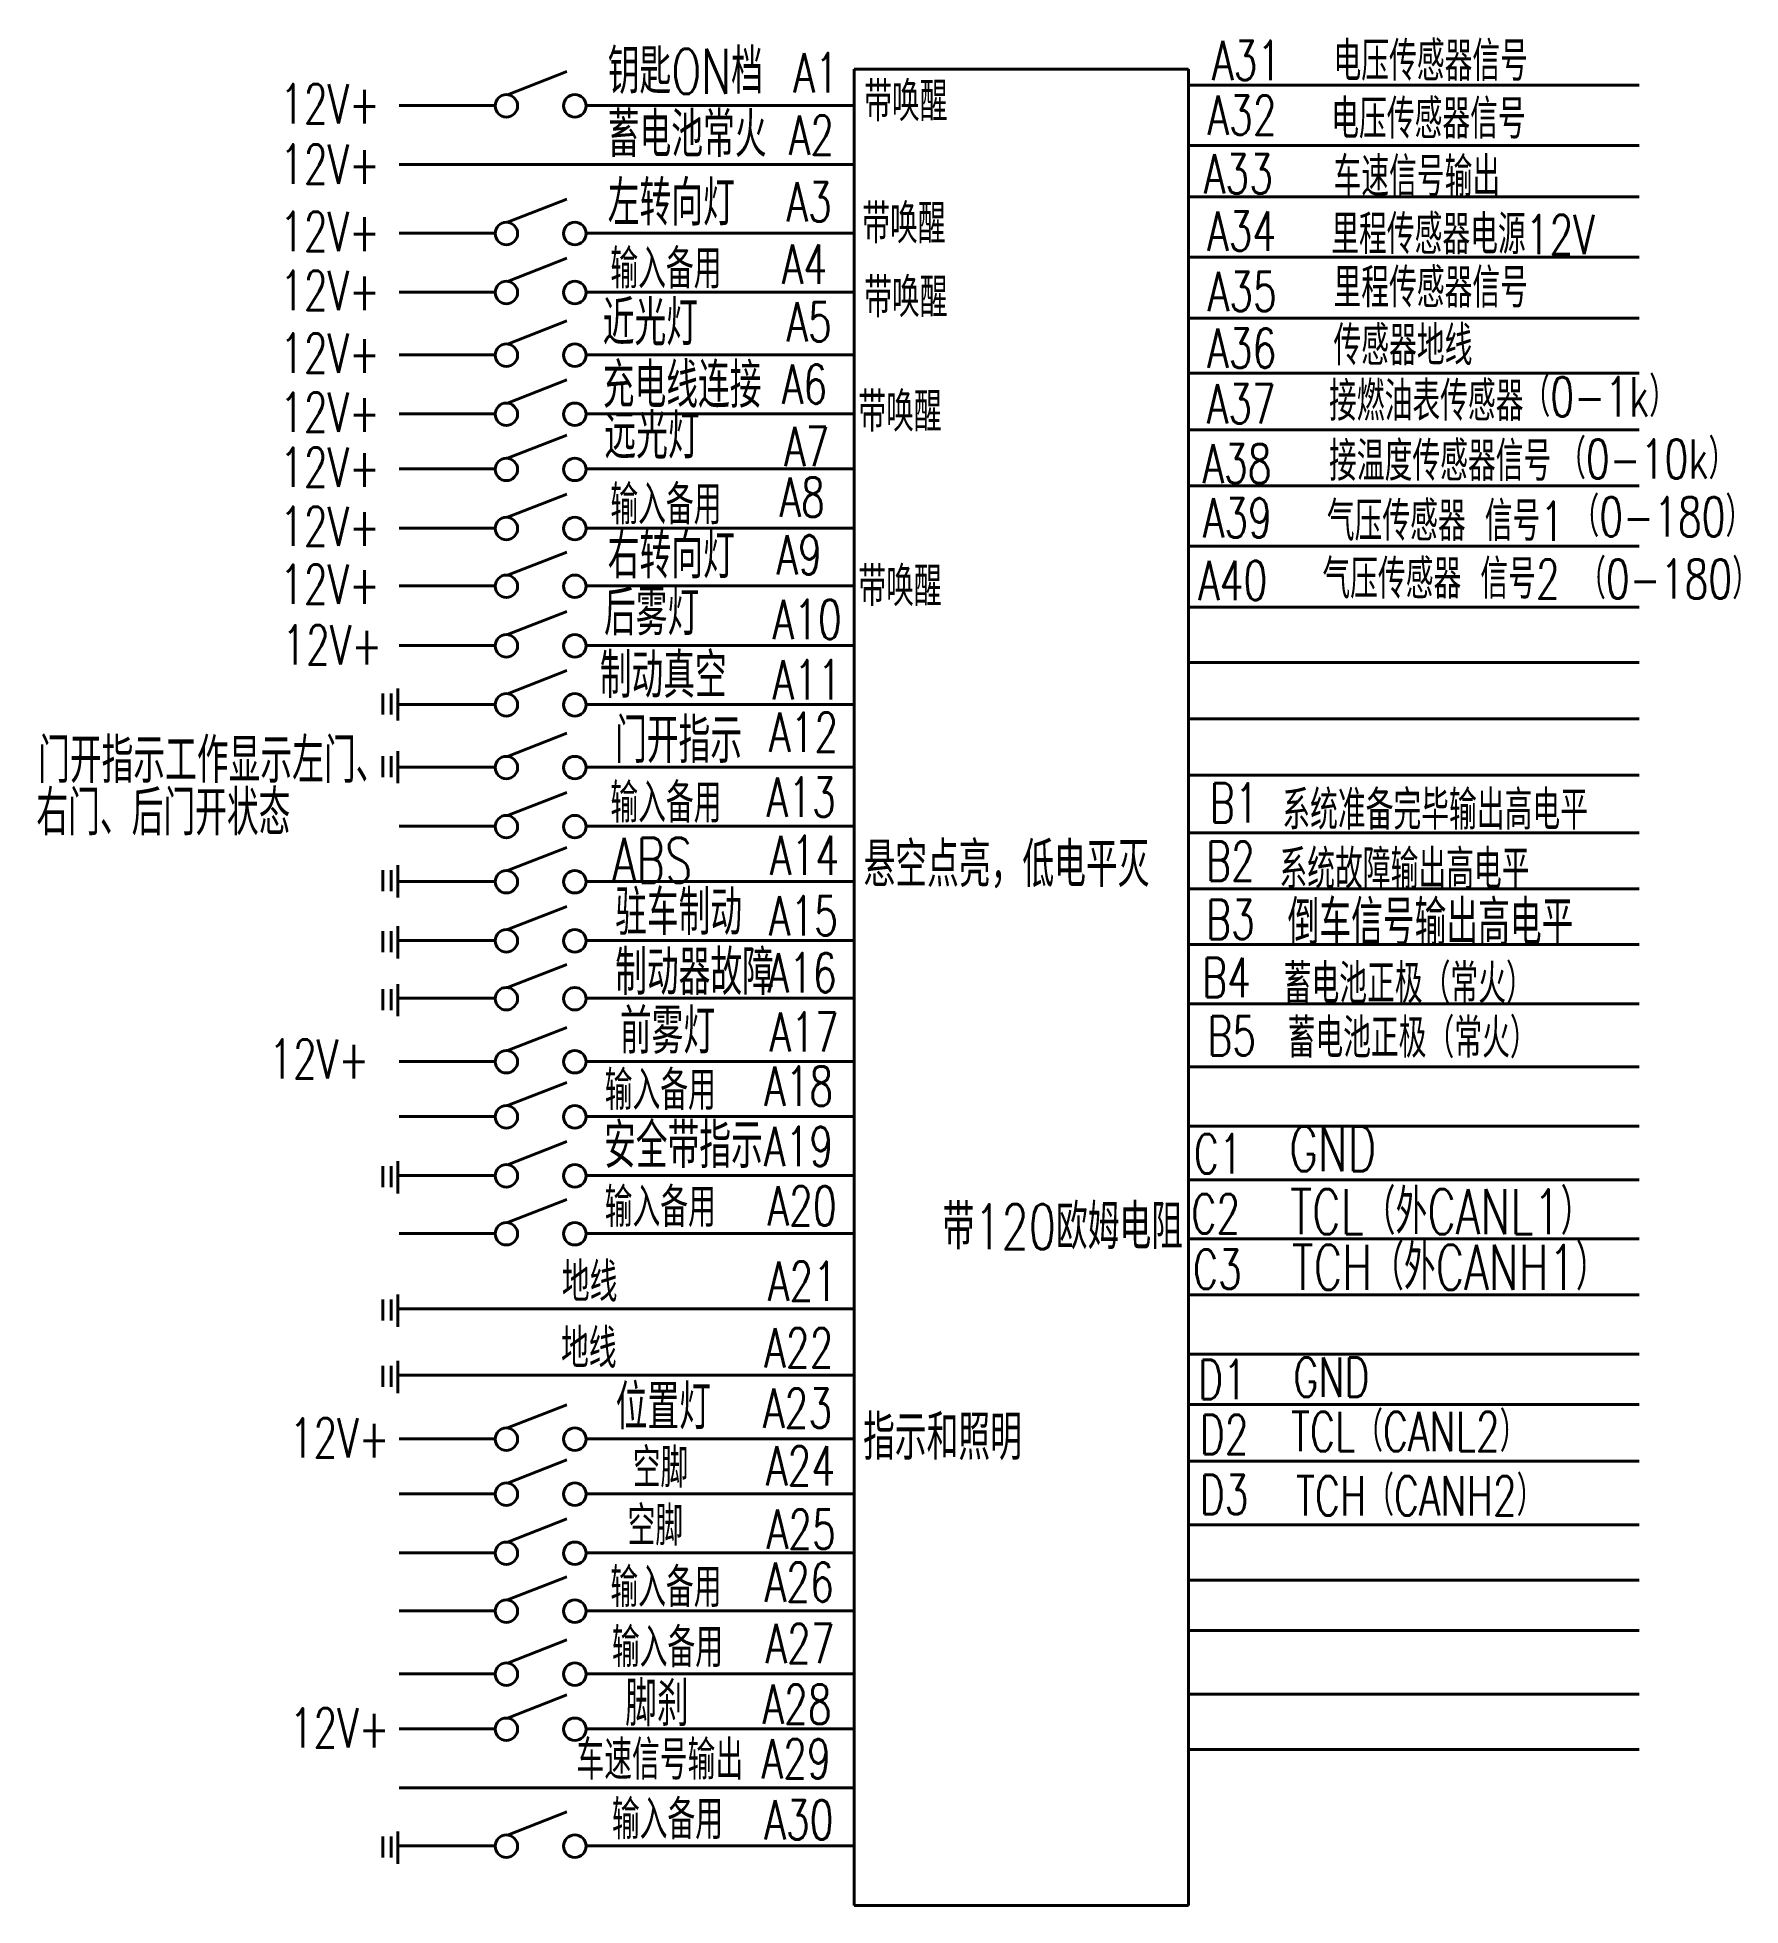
# Model space of a CAD drawing. Extents: x -871 to 2543, y 496 to 1402.
# Drawn here: x 258.8 to 410.5, y 1236.1 to 1402.5 of the extents above; entities that cross this region are included whole.
import ezdxf

# ---------------------------------------------------------------- set-up
doc = ezdxf.new("R2010")
doc.units = 0
doc.layers.get('0').update_dxf_attribs({"linetype": 'CONTINUOUS', "lineweight": 40})
doc.layers.add('1轮廓实线层', color=7, linetype='CONTINUOUS', lineweight=40)
doc.layers.add('6文字层', color=3, linetype='CONTINUOUS', lineweight=20)
doc.styles.get("Standard").update_dxf_attribs({"font": 'romans.shx', "width": 0.67, "height": 3.5, "bigfont": 'hzfs.shx'})
doc.styles.add('STYLE9', font='romans.shx', dxfattribs={"width": 0.67, "height": 5, "bigfont": 'hzfs.shx'})

msp = doc.modelspace()

# ---------------------------------------------------------------- texts
at = {"width": 0.707}
for s, p in [('A1', (326.1001, 1397.5823)), ('A31', (363.3896, 1398.6911)), ('电压传感器信号', (374.1978, 1398.6161)), ('12V+', (280.374, 1394.8256)), ('带唤醒', (332.4009, 1395.0155)), ('A32', (362.9785, 1393.8101)), ('电压传感器信号', (373.9997, 1393.4703)), ('A2', (325.689, 1392.037)), ('12V+', (280.374, 1389.4474)), ('A33', (362.652, 1388.5788)), ('车速信号输出', (374.1978, 1388.3244)), ('A3', (325.4834, 1386.0808)), ('带唤醒', (332.228, 1384.1334)), ('12V+', (280.374, 1383.4619)), ('A34', (362.9465, 1383.4899)), ('里程传感器电源12V', (373.9997, 1383.1786)), ('输入备用', (309.7927, 1380.119)), ('A4', (325.0723, 1380.5354)), ('12V+', (280.374, 1378.1999)), ('带唤醒', (332.4009, 1377.5696)), ('A35', (363.0018, 1378.1137)), ('里程传感器信号', (374.1978, 1378.4286)), ('A5', (325.4834, 1375.4008)), ('12V+', (280.374, 1372.6181)), ('A36', (362.9534, 1373.0515)), ('传感器地线', (374.1978, 1373.2827)), ('A6', (325.0723, 1369.8554)), ('带唤醒', (331.8822, 1367.3784)), ('A37', (362.9172, 1368.1102)), ('接燃油表传感器', (373.8016, 1368.3348)), ('（0-1k）', (391.0363, 1368.7306)), ('12V+', (280.374, 1367.356)), ('A7', (325.2778, 1364.31)), ('A38', (362.5328, 1362.7728)), ('接温度传感器信号', (373.8016, 1362.991)), ('（0-10k）', (394.2059, 1363.189)), ('12V+', (280.374, 1362.4522)), ('输入备用', (309.7927, 1359.1092)), ('A8', (324.8667, 1359.7915)), ('A39', (362.5624, 1357.9402)), ('气压传感器 信号1', (373.6035, 1357.6473)), ('（0-180）', (395.3945, 1358.0431)), ('12V+', (280.374, 1357.1901)), ('A9', (324.594, 1354.6569)), ('气压传感器 信号2', (373.2073, 1352.5014)), ('（0-180）', (395.9888, 1352.5014)), ('12V+', (280.374, 1352.0356)), ('带唤醒', (331.8822, 1351.8326)), ('A40', (362.1579, 1352.3706)), ('A10', (324.25, 1348.9061)), ('12V+', (280.5673, 1346.6293)), ('A11', (324.2397, 1343.5287)), ('A12', (323.9333, 1338.8498)), ('输入备用', (309.7927, 1332.551)), ('A13', (323.7233, 1333.0731)), ('B1', (363.1871, 1332.5543)), ('系统准备完毕输出高电平', (369.6415, 1331.918)), ('A14', (324.0193, 1327.8907)), ('B2', (362.8412, 1327.3703)), ('系统故障输出高电平', (369.3862, 1326.6435)), ('A15', (323.9092, 1322.5132)), ('B3', (362.8412, 1322.1863)), ('A16', (323.8025, 1317.4352)), ('B4', (362.4953, 1317.0023)), ('蓄电池正极（常火）', (369.7655, 1316.4566)), ('A17', (323.9886, 1312.1575)), ('B5', (362.9565, 1311.8183)), ('蓄电池正极（常火）', (370.1114, 1311.6182)), ('12V+', (279.4077, 1309.751)), ('输入备用', (309.2913, 1306.9631)), ('A18', (323.4926, 1307.3463)), ('A19', (323.4824, 1301.9688)), ('C1', (361.7632, 1301.3126)), ('输入备用', (309.2913, 1296.5465)), ('A20', (323.7965, 1296.67)), ('C2', (361.5406, 1295.9744)), ('C3', (361.6822, 1291.0231)), ('地线', (305.4737, 1289.8746)), ('A21', (323.8347, 1289.958)), ('地线', (305.399, 1283.9794)), ('A22', (323.5102, 1284.0316)), ('D1', (362.1289, 1281.2155)), ('GND', (370.6223, 1281.4066)), ('A23', (323.4001, 1278.6542)), ('D2', (362.2822, 1276.3155)), ('TCL（CANL2）', (370.4075, 1276.5697)), ('12V+', (281.2332, 1276.0111)), ('空脚', (311.7884, 1273.3392)), ('A24', (323.6657, 1273.5208)), ('TCH（CANH2）', (370.8557, 1270.8528)), ('D3', (362.2822, 1270.9562)), ('空脚', (311.3321, 1268.1718)), ('A25', (323.7276, 1267.8711)), ('输入备用', (309.7927, 1262.6842)), ('A26', (323.5484, 1263.1614)), ('输入备用', (309.93, 1257.3354)), ('输入备用', (309.93, 1257.3354)), ('A27', (323.6161, 1257.684)), ('A28', (323.346, 1252.283)), ('12V+', (281.2332, 1250.1742)), ('车速信号输出', (306.7726, 1247.3234)), ('A29', (323.274, 1247.4362)), ('输入备用', (309.93, 1242.0149)), ('A30', (323.519, 1241.9912))]:
    msp.add_text(s, height=3.5, dxfattribs=at).set_placement(p)
at = {"layer": '6文字层', "color": 1, "ltscale": 10, "style": 'STYLE9', "width": 0.707}
for s, p in [('钥匙ON档', (309.5633, 1397.4587)), ('蓄电池常火', (309.5633, 1391.8304)), ('左转向灯', (309.5633, 1385.7288)), ('近光灯', (309.1181, 1375.0523)), ('充电线连接', (309.1181, 1369.4993)), ('远光灯', (309.2665, 1364.9688)), ('右转向灯', (309.5633, 1354.3025)), ('后雾灯', (309.2323, 1349.2312)), ('制动真空', (308.8489, 1343.657)), ('门开指示', (310.2129, 1337.8679)), ('门开指示工作显示左门、', (258.83, 1336.0928)), ('右门、后门开状态', (258.6743, 1331.425)), ('ABS', (309.93, 1327.2022)), ('悬空点亮，低电平灭', (332.351, 1326.8176)), ('驻车制动', (310.2215, 1322.546)), ('倒车信号输出高电平', (370.1114, 1321.6406)), ('制动器故障', (310.2215, 1317.2089)), ('前雾灯', (310.6401, 1311.9687)), ('安全带指示', (309.2323, 1301.7908)), ('GND', (370.2565, 1301.5037)), ('TCL（外CANL1）', (370.3483, 1295.9011)), ('带120欧姆电阻', (339.3806, 1294.5594)), ('TCH（外CANH1）', (370.4899, 1290.9499)), ('位置灯', (310.2672, 1278.5065)), ('指示和照明', (332.3042, 1275.8006)), ('脚刹', (311.1178, 1252.08))]:
    msp.add_text(s, height=4, dxfattribs=at).set_placement(p)

# ---------------------------------------------------------------- linework, layer by layer
for p, q in [((300.6378, 1397.3834), (305.9062, 1399.4445)), ((361.2945, 1399.6668), (331.5112, 1399.6668)), ((331.5112, 1399.6668), (331.5112, 1236.1017)), ((361.2945, 1236.1017), (361.2945, 1399.6668)), ((361.2945, 1398.2391), (401.4189, 1398.2391)), ((290.9702, 1396.4217), (299.5312, 1396.4217)), ((307.6276, 1396.4217), (331.5112, 1396.4217)), ((361.2945, 1392.8638), (401.4189, 1392.8638)), ((290.9702, 1391.1596), (331.5112, 1391.1596)), ((300.6378, 1386.0197), (305.9062, 1388.0808)), ((361.2945, 1388.2898), (401.4189, 1388.2898)), ((290.9702, 1385.0581), (299.5312, 1385.0581)), ((307.6276, 1385.0581), (331.5112, 1385.0581)), ((300.6378, 1380.7577), (305.9062, 1382.8188)), ((361.2945, 1382.9146), (401.4189, 1382.9146)), ((290.9702, 1379.796), (299.5312, 1379.796)), ((307.6276, 1379.796), (331.5112, 1379.796)), ((300.6378, 1375.1759), (305.9062, 1377.237)), ((361.2945, 1377.491), (401.4189, 1377.491)), ((290.9702, 1374.2142), (299.5312, 1374.2142)), ((307.6276, 1374.2142), (331.5112, 1374.2142)), ((300.6378, 1369.9138), (305.9062, 1371.9749)), ((361.2945, 1372.5709), (401.4189, 1372.5709)), ((290.9702, 1368.9522), (299.5312, 1368.9522)), ((307.6276, 1368.9522), (331.5112, 1368.9522)), ((300.6378, 1365.01), (305.9062, 1367.0711)), ((361.2945, 1367.5417), (401.4189, 1367.5417)), ((290.9702, 1364.0483), (299.5312, 1364.0483)), ((307.6276, 1364.0483), (331.5112, 1364.0483)), ((300.6378, 1359.7479), (305.9062, 1361.809)), ((361.2945, 1362.5366), (401.4189, 1362.5366)), ((290.9702, 1358.7863), (299.5312, 1358.7863)), ((307.6276, 1358.7863), (331.5112, 1358.7863)), ((300.6378, 1354.5934), (305.9062, 1356.6545)), ((361.2945, 1357.1614), (401.4189, 1357.1614)), ((290.9702, 1353.6317), (299.5312, 1353.6317)), ((307.6276, 1353.6317), (331.5112, 1353.6317)), ((300.6378, 1349.2957), (305.9062, 1351.3568)), ((361.2945, 1351.7378), (401.4189, 1351.7378)), ((290.9702, 1348.334), (299.5312, 1348.334)), ((307.6276, 1348.334), (331.5112, 1348.334)), ((300.6378, 1344.0336), (305.9062, 1346.0947)), ((361.2945, 1346.8177), (401.4189, 1346.8177)), ((290.8612, 1344.5082), (290.8612, 1341.6357)), ((289.5189, 1344.0545), (289.5189, 1342.1886)), ((290.277, 1344.0545), (290.277, 1342.1886)), ((290.9702, 1343.0719), (299.5312, 1343.0719)), ((307.6276, 1343.0719), (331.5112, 1343.0719)), ((361.2945, 1341.7886), (401.4189, 1341.7886)), ((300.6378, 1338.4518), (305.9062, 1340.5129)), ((289.5189, 1338.4727), (289.5189, 1336.6068)), ((290.277, 1338.4727), (290.277, 1336.6068)), ((290.8612, 1338.9264), (290.8612, 1336.0539)), ((290.9702, 1337.4901), (299.5312, 1337.4901)), ((307.6276, 1337.4901), (331.5112, 1337.4901)), ((361.2945, 1336.7834), (401.4189, 1336.7834)), ((300.6378, 1333.1897), (305.9062, 1335.2508)), ((290.9702, 1332.2281), (299.5312, 1332.2281)), ((307.6276, 1332.2281), (331.5112, 1332.2281)), ((361.2945, 1331.6541), (401.4189, 1331.6541)), ((300.6378, 1328.2859), (305.9062, 1330.347)), ((289.5189, 1328.3068), (289.5189, 1326.4409)), ((290.277, 1328.3068), (290.277, 1326.4409)), ((290.8612, 1328.7605), (290.8612, 1325.888)), ((290.9702, 1327.3242), (299.5312, 1327.3242)), ((307.6276, 1327.3242), (331.5112, 1327.3242)), ((361.2945, 1326.6604), (401.4189, 1326.6604)), ((300.6378, 1323.0238), (305.9062, 1325.0849)), ((289.5189, 1322.8821), (289.5189, 1321.0162)), ((290.277, 1322.8821), (290.277, 1321.0162)), ((290.8612, 1323.3358), (290.8612, 1320.4633)), ((290.9702, 1322.0622), (299.5312, 1322.0622)), ((307.6276, 1322.0622), (331.5112, 1322.0622)), ((361.2945, 1321.6867), (401.4189, 1321.6867)), ((300.6378, 1317.8693), (305.9062, 1319.9304)), ((290.8612, 1318.1812), (290.8612, 1315.3088)), ((289.5189, 1317.7275), (289.5189, 1315.8617)), ((290.277, 1317.7275), (290.277, 1315.8617)), ((290.9702, 1316.9076), (299.5312, 1316.9076)), ((307.6276, 1316.9076), (331.5112, 1316.9076)), ((361.2945, 1316.4246), (401.4189, 1316.4246)), ((300.6378, 1312.2554), (305.9062, 1314.3165)), ((290.9702, 1311.2937), (299.5312, 1311.2937)), ((307.6276, 1311.2937), (331.5112, 1311.2937)), ((361.2945, 1310.7917), (401.4189, 1310.7917)), ((300.6378, 1307.3515), (305.9062, 1309.4126)), ((290.9702, 1306.3899), (299.5312, 1306.3899)), ((307.6276, 1306.3899), (331.5112, 1306.3899)), ((361.2945, 1305.5297), (401.4189, 1305.5297)), ((300.6378, 1302.0895), (305.9062, 1304.1506)), ((289.5189, 1301.9477), (289.5189, 1300.0819)), ((290.277, 1301.9477), (290.277, 1300.0819)), ((290.8612, 1302.4014), (290.8612, 1299.5289)), ((290.9702, 1301.1278), (299.5312, 1301.1278)), ((307.6276, 1301.1278), (331.5112, 1301.1278)), ((361.2945, 1300.7551), (401.4189, 1300.7551)), ((300.6378, 1296.9349), (305.9062, 1298.996)), ((290.9702, 1295.9733), (299.5312, 1295.9733)), ((307.6276, 1295.9733), (331.5112, 1295.9733)), ((361.2945, 1295.4931), (401.4189, 1295.4931)), ((289.5189, 1290.0778), (289.5189, 1288.212)), ((290.277, 1290.0778), (290.277, 1288.212)), ((290.8612, 1290.5315), (290.8612, 1287.659)), ((361.2945, 1290.488), (401.4189, 1290.488)), ((290.9702, 1289.2579), (331.5112, 1289.2579)), ((290.8612, 1284.6253), (290.8612, 1281.7528)), ((361.2945, 1285.2259), (401.4189, 1285.2259)), ((289.5189, 1284.1716), (289.5189, 1282.3057)), ((290.277, 1284.1716), (290.277, 1282.3057)), ((290.9702, 1283.3517), (331.5112, 1283.3517)), ((300.6378, 1278.6434), (305.9062, 1280.7044)), ((361.2945, 1280.7181), (401.4189, 1280.7181)), ((290.9702, 1277.6817), (299.5312, 1277.6817)), ((307.6276, 1277.6817), (331.5112, 1277.6817)), ((300.6378, 1273.7395), (305.9062, 1275.8006)), ((361.2945, 1275.6827), (401.4189, 1275.6827)), ((290.9702, 1272.7778), (299.5312, 1272.7778)), ((307.6276, 1272.7778), (331.5112, 1272.7778)), ((300.6378, 1268.4775), (305.9062, 1270.5385)), ((361.2945, 1270.0101), (401.4189, 1270.0101)), ((290.9702, 1267.5158), (299.5312, 1267.5158)), ((307.6276, 1267.5158), (331.5112, 1267.5158)), ((300.6378, 1263.3229), (305.9062, 1265.384)), ((361.2945, 1265.0901), (401.4189, 1265.0901)), ((290.9702, 1262.3612), (299.5312, 1262.3612)), ((307.6276, 1262.3612), (331.5112, 1262.3612)), ((300.6378, 1257.709), (305.9062, 1259.7701)), ((361.2945, 1260.5958), (401.4189, 1260.5958)), ((290.9702, 1256.7473), (299.5312, 1256.7473)), ((307.6276, 1256.7473), (331.5112, 1256.7473)), ((300.6378, 1252.8052), (305.9062, 1254.8662)), ((361.2945, 1254.9232), (401.4189, 1254.9232)), ((290.9702, 1251.8435), (299.5312, 1251.8435)), ((307.6276, 1251.8435), (331.5112, 1251.8435)), ((361.2945, 1250.0032), (401.4189, 1250.0032)), ((290.9702, 1246.5814), (331.5112, 1246.5814)), ((300.6378, 1242.3886), (305.9062, 1244.4496)), ((289.5189, 1242.2468), (289.5189, 1240.3809)), ((290.277, 1242.2468), (290.277, 1240.3809)), ((290.8612, 1242.7005), (290.8612, 1239.828)), ((290.8612, 1241.4269), (299.5312, 1241.4269)), ((307.6276, 1241.4269), (331.5112, 1241.4269))]:
    msp.add_line(p, q)
for centre in [(300.5307, 1396.3891), (306.6281, 1396.3891), (300.5307, 1385.0255), (306.6281, 1385.0255), (300.5307, 1379.7634), (306.6281, 1379.7634), (300.5307, 1374.1816), (306.6281, 1374.1816), (300.5307, 1368.9196), (306.6281, 1368.9196), (300.5307, 1364.0157), (306.6281, 1364.0157), (300.5307, 1358.7537), (306.6281, 1358.7537), (300.5307, 1353.5991), (306.6281, 1353.5991), (300.5307, 1348.3014), (306.6281, 1348.3014), (300.5307, 1343.0394), (306.6281, 1343.0394), (300.5307, 1337.4576), (306.6281, 1337.4576), (300.5307, 1332.1955), (306.6281, 1332.1955), (300.5307, 1327.2917), (306.6281, 1327.2917), (300.5307, 1322.0296), (306.6281, 1322.0296), (300.5307, 1316.8751), (306.6281, 1316.8751), (300.5307, 1311.2611), (306.6281, 1311.2611), (300.5307, 1306.3573), (306.6281, 1306.3573), (300.5307, 1301.0952), (306.6281, 1301.0952), (300.5307, 1295.9407), (306.6281, 1295.9407), (300.5307, 1277.6491), (306.6281, 1277.6491), (300.5307, 1272.7453), (306.6281, 1272.7453), (300.5307, 1267.4832), (306.6281, 1267.4832), (300.5307, 1262.3287), (306.6281, 1262.3287), (300.5307, 1256.7148), (306.6281, 1256.7148), (300.5307, 1251.8109), (306.6281, 1251.8109), (300.5307, 1241.3943), (306.6281, 1241.3943)]:
    msp.add_circle(centre, 1)
at = {"layer": '1轮廓实线层', "ltscale": 10}
msp.add_line((331.5112, 1236.1017), (361.2945, 1236.1017), dxfattribs=at)

msp.set_redraw_order([(e.dxf.handle, doc.entitydb.next_handle()) for e in msp.query("TEXT MTEXT ATTDEF DIMENSION ARC_DIMENSION")])  # texts and dimensions are drawn at this point

doc.saveas('drawing.dxf')
